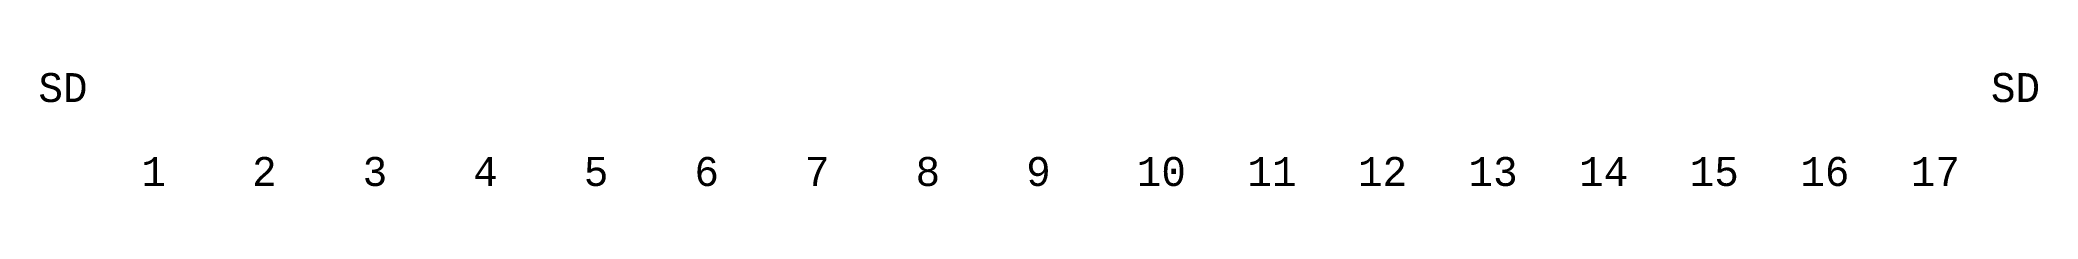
# Model space of a CAD drawing. Header units: millimetres. Extents: x 308165 to 657535, y 5096 to 173229.
# Drawn here: x 573134 to 600670, y 57582 to 59155 of the extents above; entities that cross this region are included whole.
import ezdxf

# ---------------------------------------------------------------- set-up
doc = ezdxf.new("R2010")
doc.units = ezdxf.units.MM
doc.linetypes.add('DASHED', pattern=[0.75, 0.5, -0.25])
doc.layers.add('WF_numbers', color=6, linetype='Continuous')
doc.styles.add('WF_txt', font='consola.ttf')

msp = doc.modelspace()

# ---------------------------------------------------------------- texts
at = {"layer": 'WF_numbers', "linetype": 'DASHED', "char_height": 400, "style": 'WF_txt'}
for s, insert, attachment_point in [('SD', (573790, 59148, -162219), 3), ('SD', (600021, 59148, -162219), 1), ('1', (574533, 57988), 1), ('2', (576057, 57988), 1), ('3', (577581, 57988), 1), ('4', (579105, 57988), 1), ('5', (580629, 57988), 1), ('6', (582153, 57988), 1), ('7', (583677, 57988), 1), ('8', (585201, 57988), 1), ('9', (586725, 57988), 1), ('10', (588249, 57988), 1), ('11', (589773, 57988), 1), ('12', (591297, 57988), 1), ('13', (592821, 57988), 1), ('14', (594345, 57988), 1), ('15', (595869, 57988), 1), ('16', (597393, 57988), 1), ('17', (598917, 57988), 1)]:
    msp.add_mtext_dynamic_manual_height_columns(s, width=423.53, gutter_width=2118, heights=[0], dxfattribs=dict(at, insert=insert, attachment_point=attachment_point))

doc.saveas('drawing.dxf')
